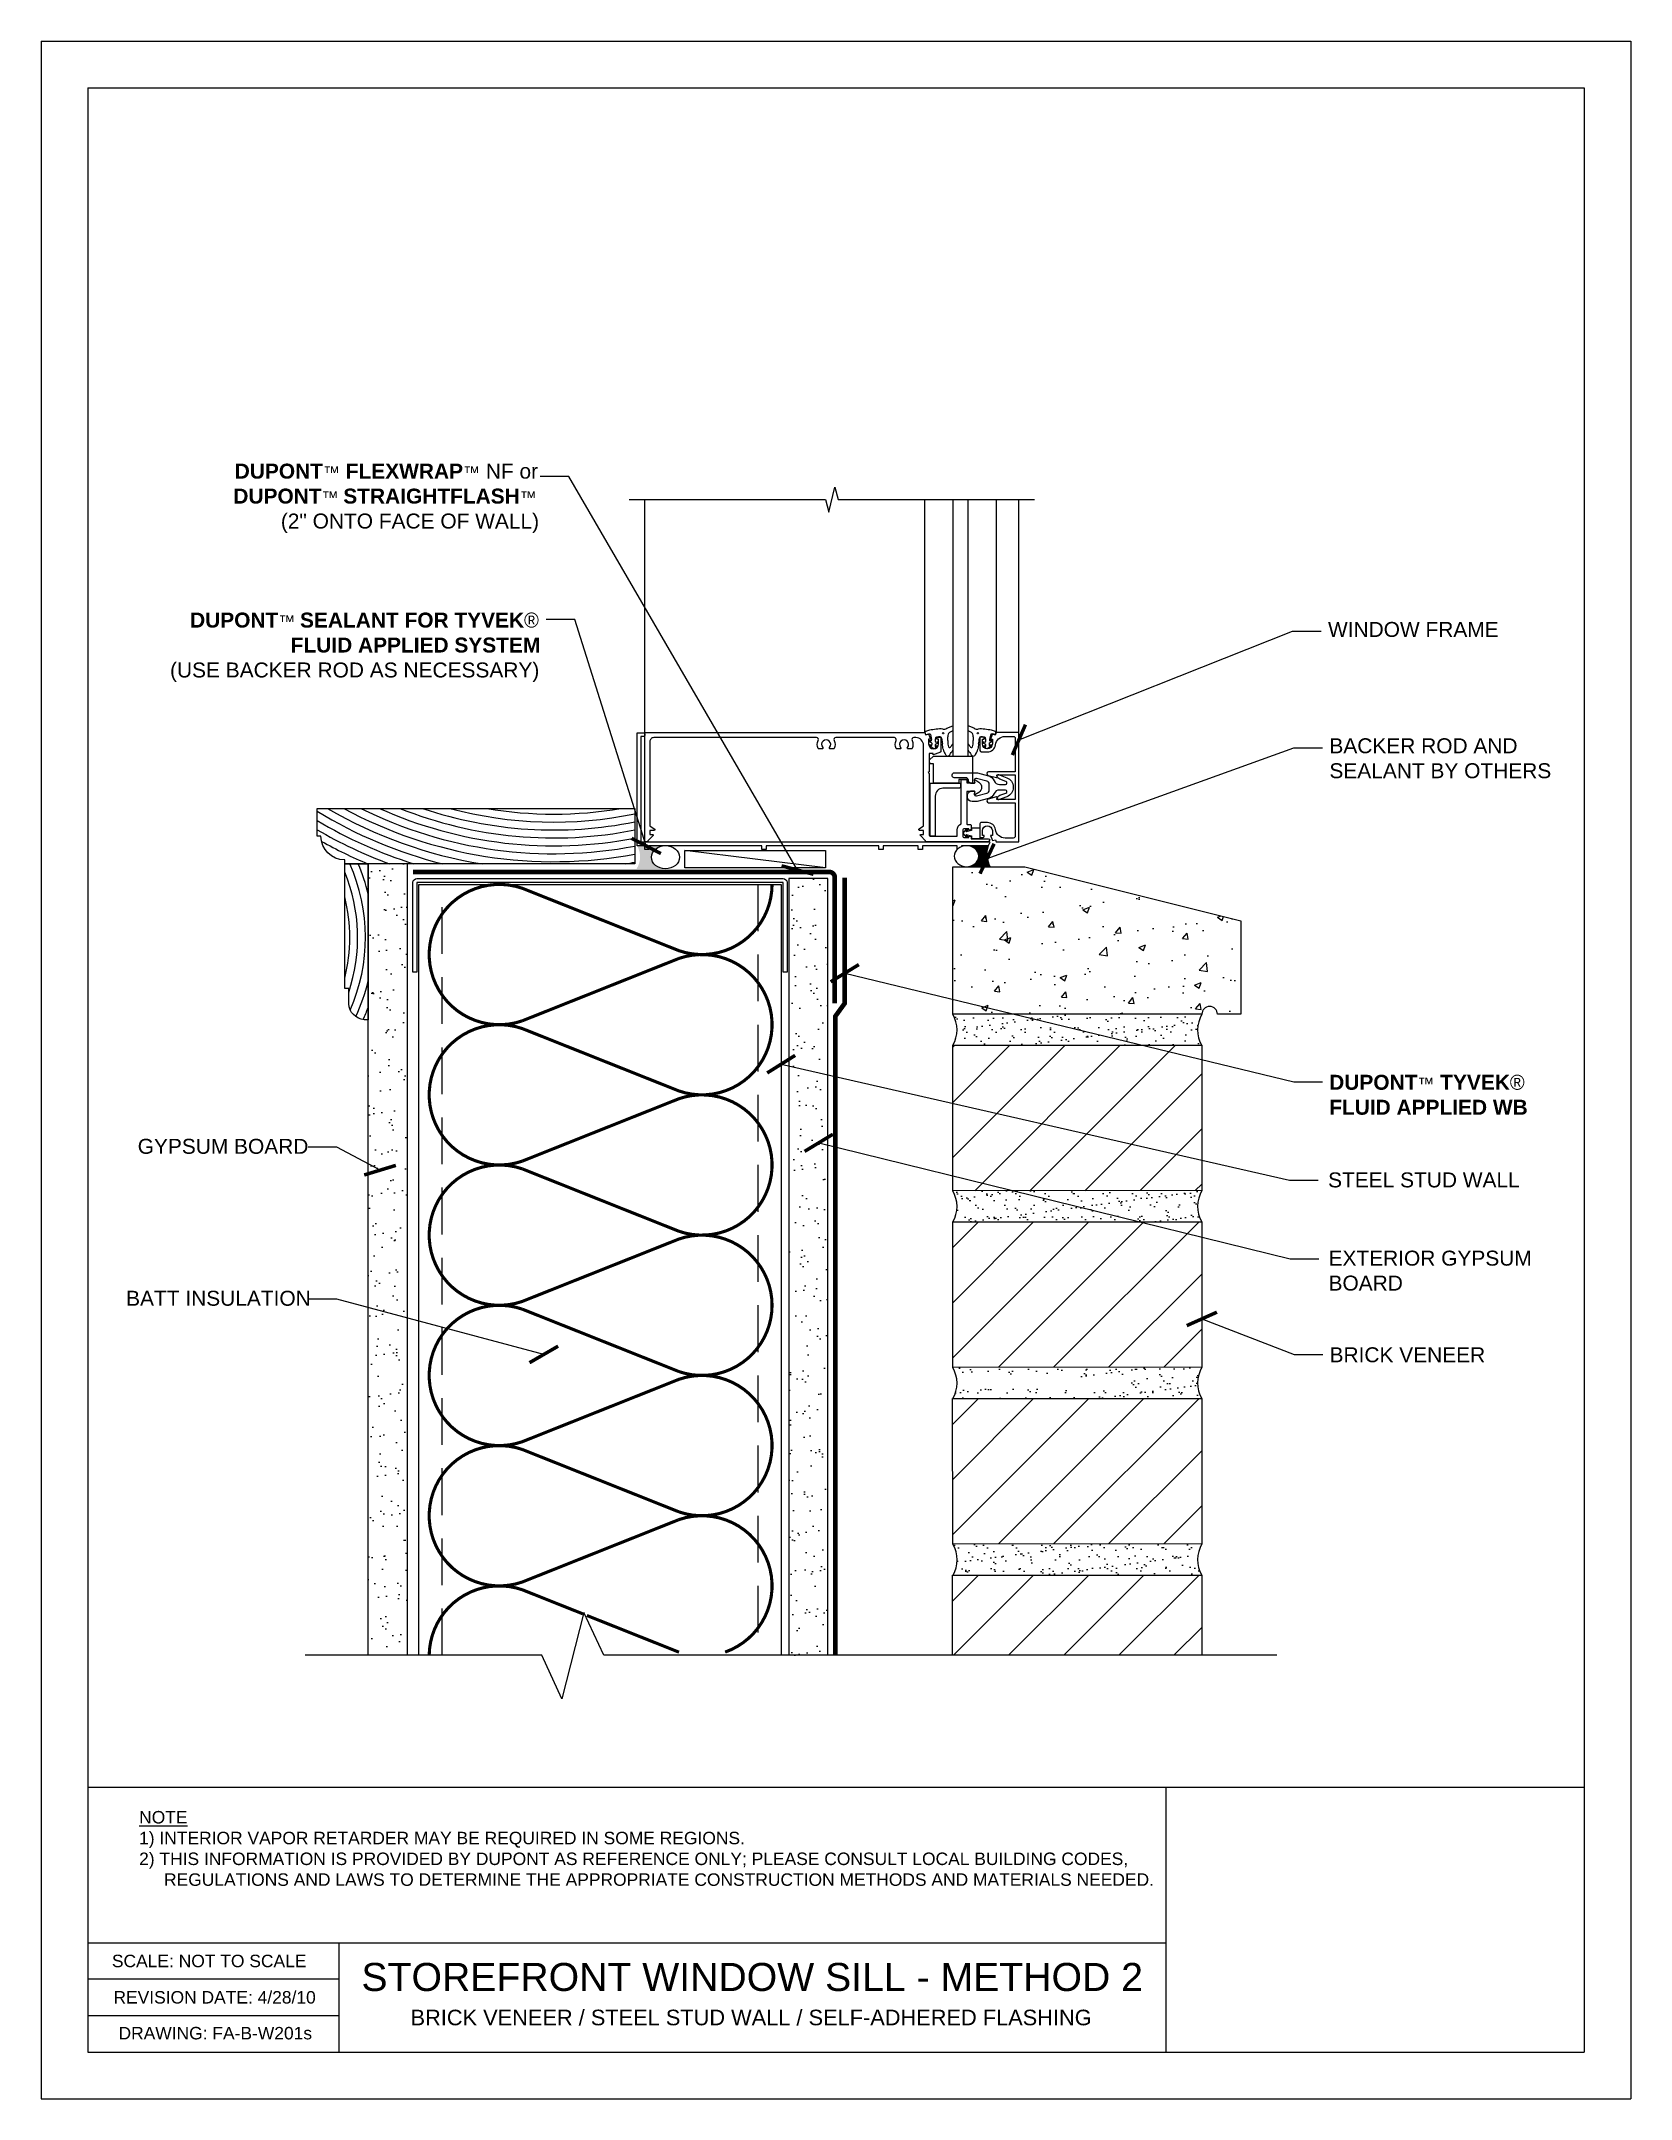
# Model space of a CAD drawing. Extents: x 278.4 to 303.9, y -313 to -280.
import ezdxf

# ---------------------------------------------------------------- set-up
doc = ezdxf.new("R2010")
doc.units = 0
doc.header["$LTSCALE"] = 1.5
doc.header["$MEASUREMENT"] = 0
doc.linetypes.add('DASHED', pattern=[0.75, 0.5, -0.25])
doc.linetypes.add('DASHED2', pattern=[0.375, 0.25, -0.125])
doc.layers.get('0').update_dxf_attribs({"color": 8, "linetype": 'CONTINUOUS'})
for name, color, linetype in [('8x11-ttb$0$B', 5, 'CONTINUOUS'), ('DuPont Self-Adhered Flashing', 252, 'CONTINUOUS'), ('INSULATION', 241, 'CONTINUOUS'), ('SEALANT', 250, 'CONTINUOUS'), ('Storefront Window', 250, 'CONTINUOUS'), ('STRUCTURE', 250, 'CONTINUOUS'), ('TEXT', 7, 'CONTINUOUS'), ('Tyvek FA WB', 10, 'DASHED2')]:
    doc.layers.add(name, color=color, linetype=linetype)
for name, color, linetype, lineweight in [('A-Backer Rod', 250, 'CONTINUOUS', 15), ('A-Sealant', 250, 'CONTINUOUS', 15), ('brick', 250, 'CONTINUOUS', 5), ('Gyp Board', 250, 'CONTINUOUS', 20), ('Metal Stud', 250, 'CONTINUOUS', 18), ('Shims', 250, 'CONTINUOUS', 25), ('Wood', 250, 'CONTINUOUS', 20)]:
    doc.layers.add(name, color=color, linetype=linetype, lineweight=lineweight)
doc.layers.add('VIEWPORT', color=7, linetype='CONTINUOUS', plot=False)
doc.styles.add('DETAILS', font='sanss___.ttf', dxfattribs={"height": 1})
doc.dimstyles.new('ARCH_1_1-2_IN', dxfattribs={"dimscale": 0, "dimtxt": 0.09375, "dimasz": 0.09375, "dimexe": 0.0625, "dimexo": 0.0625, "dimgap": 0.0625, "dimtad": 1, "dimdec": 4, "dimlfac": 8, "dimzin": 3, "dimdsep": 46, "dimlunit": 4, "dimtxsty": 'Standard', "dimblk1": 'ARCHTICK', "dimblk2": 'ARCHTICK', "dimsah": 1, "dimcen": 0.0625, "dimdle": 0.0625, "dimclrd": 256, "dimclre": 256, "dimclrt": 256, "dimadec": 0, "dimazin": 0, "dimtfac": 1, "dimtdec": 4, "dimtmove": 0, "dimatfit": 3, "dimldrblk": 'ARCHTICK', "dimfxl": 1, "dimfrac": 2, "dimtolj": 1, "dimtzin": 0, "dimlwd": -1, "dimlwe": -1, "dimarcsym": 0})
pattern_1 = [(37.50000000000001, (178.3691085009879, -140.8709800761245), (-0.009449003716441223, 0.2890235653519738), [0, -0.228, 0, -0.255, 0, -0.24375]), (7.499999999999999, (178.3691085009879, -140.8709800761245), (0.2654665057901591, 0.423321909784461), [0, -0.123, 0, -0.2055, 0, -0.07875]), (327.5, (178.1846085009879, -140.8709800761245), (0.4671212792627242, 0.0008488580305446746), [0, -0.075, 0, -0.27, 0, -0.3525]), (317.5, (178.1846085009879, -140.8709800761245), (0.450918990685844, 0.1316513347401374), [0, -0.0375, 0, -0.177, 0, -0.2025])]

msp = doc.modelspace()

# ---------------------------------------------------------------- texts
at = {"layer": 'TEXT', "attachment_point": 1, "style": 'DETAILS'}
for s, insert, char_height, width in [('\\pi1.7625;{\\fSansSerif|b1|i0|c2|p2;DUPONT\\fArial|b0|i0|c0|p32;\\H0.8125x;™\\fSansSerif|b1|i0|c2|p2;\\H1.2308x; FLEXWRAP\\fArial|b0|i0|c0|p32;\\H0.81248x;™\\fSansSerif|b1|i0|c2|p2;\\H1.2308x; \\fSansSerif|b0|i0|c2|p2;NF }or \\P\\pi1.7405;{\\fSansSerif|b1|i0|c2|p2;\\H0.99997x;DUPONT\\fArial|b0|i0|c0|p32;\\H0.8125x;™\\fArial|b1|i0|c0|p32; \\H1.2308x;STRAIGHTFLASH\\fArial|b0|i0|c0|p32;\\H0.81248x;™\\fSansSerif|b0|i0|c2|p2;\\H1.2308x;\\P\\pi2.5023;(2" ONTO FACE OF WALL)}', (279.7021895630185, -286.8042332584289, 2.979996827461446e-09), 0.239999999976, 6.521350676943849), ('\\pi1.5423;{\\fSansSerif|b1|i0|c2|p2;DUPONT\\fArial|b0|i0|c0|p32;\\H0.8125x;™\\fArial|b1|i0|c0|p32; \\H1.2308x;SEALANT FOR TYVEK\\fSymbol|b0|i0|c2|p18;â\\fArial|b0|i0|c0|p32; \\P\\pi3.1562;\\fArial|b1|i0|c0|p32;FLUID APPLIED SYSTEM\\P\\pi1.2207;\\fArial|b0|i0|c0|p32;\\H0.99998x;(USE BACKER ROD AS NECESSARY)}', (279.2062123933817, -289.1929125862073, 2.979996827461446e-09), 0.239999999976, 7.112845512646311), ('WINDOW FRAME', (299.0014377962702, -289.3430276577928, 2.979996827461446e-09), 0.239999999976, 6.521350676943849), ('BACKER ROD AND \\PSEALANT BY OTHERS', (299.0243469024691, -291.2087084005254, 2.979996827461446e-09), 0.239999999976, 6.521350676943849), ('{\\fSansSerif|b1|i0|c2|p2;DUPONT\\fArial|b0|i0|c0|p32;\\H0.8125x;™\\fSansSerif|b1|i0|c2|p2;\\H1.2308x; TYVEK\\fSymbol|b0|i0|c2|p18;â\\fSansSerif|b1|i0|c2|p2; \\PFLUID APPLIED WB}', (299.0204955730945, -296.6054761700986, 2.979996827461446e-09), 0.239999999976, 6.521350676943849), ('GYPSUM BOARD', (279.9084805267207, -297.6324676801505, 2.979996827461446e-09), 0.239999999976, 6.521350676943849), ('STEEL STUD WALL', (299.0030908974477, -298.1710144391508, 2.979996827461446e-09), 0.239999999976, 6.521350676943849), ('EXTERIOR GYPSUM \\PBOARD', (299.0101434565598, -299.4259129305429, 2.979996827461446e-09), 0.239999999976, 6.521350676943849), ('BATT INSULATION', (279.7225441303849, -300.06903245097, 2.979996827461446e-09), 0.239999999976, 6.521350676943849), ('BRICK VENEER', (299.0265782620756, -300.9755692443081, 5.959993654922892e-09), 0.239999999976, 6.521350676943849), ('{\\LNOTE\\P}1) INTERIOR VAPOR RETARDER MAY BE REQUIRED IN SOME REGIONS.\\P\\pi-0.4,l0.4;2) THIS INFORMATION IS PROVIDED BY DUPONT AS REFERENCE ONLY; PLEASE CONSULT LOCAL BUILDING CODES, REGULATIONS AND LAWS TO DETERMINE THE APPROPRIATE CONSTRUCTION METHODS AND MATERIALS NEEDED.', (279.9310967758643, -308.4120846211378, 5.959993654922892e-09), 0.2, 16.26451670448571), ('\\pi-0.033334,l0.033334,t0.1;SCALE: NOT TO SCALE', (279.4945891026292, -310.7170143141563, 2.979996827461446e-09), 0.2, 16.26451670448571), ('\\pi0.56935;{\\H0.9x;STOREFRONT WINDOW SILL - METHOD 2 \\P\\pi1.3576;\\H0.55556x;BRICK VENEER / STEEL STUD WALL / SELF-ADHERED FLASHING}', (282.9275628404744, -310.8487225061915, 2.979996827461446e-09), 0.5, 13.39364764594225), ('\\pi-0.033334,l0.033334,t0.1;DRAWING: FA-B-W201s', (279.6008316881745, -311.8750869887845, 2.979996827461446e-09), 0.2, 16.26451670448571)]:
    msp.add_mtext(s, dxfattribs=dict(at, insert=insert, char_height=char_height, width=width))

# ---------------------------------------------------------------- blocks, each defined once
blk = doc.blocks.new('_ArchTick')
at = {"color": 0, "linetype": 'ByBlock', "const_width": 0.15}
blk.add_lwpolyline([(-0.5, -0.5), (0.5, 0.5)], dxfattribs=at)
blk = doc.blocks.new('Revsion Date')
at = {"layer": 'TEXT', "insert": (0.000131622949083976, 0.2031688605532622, 2.979996827461446e-09), "char_height": 0.2, "width": 16.26451670448571, "attachment_point": 1, "style": 'DETAILS'}
blk.add_mtext('\\pi-0.033334,l0.033334,t0.1;REVISION DATE: 4/28/10', dxfattribs=at)

# ---------------------------------------------------------------- hatches: boundary and pattern name
at = {"layer": 'brick', "lineweight": 15}
h = msp.add_hatch(dxfattribs=at)
h.set_pattern_fill('AR-CONC', color=256, scale=0.15, style=0)
h.set_pattern_definition([(49.99999999999999, (178.3691085009879, -140.8709800761245), (1.07589027390113, -0.09412820247389266), [0.1125, -1.2375]), (355, (178.3691085009879, -140.8709800761245), (-0.2081270004195, 1.128288200550018), [0.09, -0.9899999999999999]), (100.4514, (178.4587660209879, -140.8788240861245), (0.8677640725710324, 1.03415931309143), [0.09561028499999988, -1.051713167999998]), (46.18420000000001, (178.3691085009879, -140.5709800761245), (1.600861572938467, -0.2482785214935271), [0.16875, -1.85625]), (96.6356, (178.5025136184879, -140.5916700366245), (1.401994058323055, 1.461176806350662), [0.1434154319999997, -1.577569499999998]), (351.1842, (178.3691085009879, -140.5709800761245), (1.401992917700441, 1.461177901387987), [0.135, -1.485]), (21, (178.5191085009879, -140.6459800761245), (0.8953605781776924, -0.6039283359980082), [0.1125, -1.2375]), (326.0000000000001, (178.5191085009879, -140.6459800761245), (0.3649729978823726, 1.087725067570279), [0.09, -0.9899999999999999]), (71.4514, (178.5937218504879, -140.6963074851245), (1.260333942872235, 0.4837957450649286), [0.095610285, -1.051713168]), (37.50000000000001, (178.3691085009879, -140.8709800761245), (0.018239782975936, 0.4993407807469672), [0, -0.9779999999999999, 0, -1.005, 0, -0.9937499999999999]), (7.499999999999999, (178.3691085009879, -140.8709800761245), (0.3946043061632229, 0.5916175678235404), [0, -0.573, 0, -0.9555, 0, -0.37875]), (327.5, (178.0346085009879, -140.8709800761245), (0.8007336542586136, -0.0338323076015697), [0, -0.375, 0, -1.17, 0, -1.5525]), (317.5, (177.8846085009879, -140.8709800761245), (0.8747792540135794, 0.1501574734984764), [0, -0.4875, 0, -0.7769999999999999, 0, -1.1025])])
edge = h.paths.add_edge_path()
edge.add_line((296.6238914215507, -295.6345693119217), (292.9822142742928, -295.6345693119217))
edge.add_line((292.9822142742928, -295.6345693119217), (292.9822142742928, -293.9563312540359))
edge.add_line((292.9822142742928, -293.9563312540359), (292.9822142742928, -293.2686838243318))
edge.add_line((292.9822142742928, -293.2686838243318), (294.1383635080297, -293.2686838243318))
edge.add_line((294.1383635080297, -293.2686838243318), (297.6019086531534, -294.1345701106126))
edge.add_line((297.6019086531534, -294.1345701106127), (297.6033122384229, -294.9179629878894))
edge.add_line((297.6033122384229, -294.9179629878894), (297.6033122384229, -295.6343523437521))
edge.add_line((297.6033122384229, -295.6343523437522), (297.2283122384229, -295.6343523437522))
edge.add_arc((297.1033122384229, -295.6343523437522), 0.125, 0, 180)
edge.add_line((296.9783122384229, -295.6343523437522), (296.6238914215507, -295.6343523437522))
at = {"layer": 'brick'}
h = msp.add_hatch(dxfattribs=at)
h.set_pattern_fill('AR-SAND', color=256, scale=0.15, style=0)
h.set_pattern_definition(pattern_1)
edge = h.paths.add_edge_path()
edge.add_line((292.9837622007831, -296.1322131694), (296.9769053236654, -296.1295620653599))
edge.add_arc((297.3969481983992, -295.883379627579), 0.4868693965391097, 149.2667922168358, 210.374091206803, ccw=False)
edge.add_line((296.9784565782813, -295.6345693119217), (292.9822142742928, -295.6345693119216))
edge.add_arc((292.5589141914326, -295.8847103274735), 0.4916843375690849, -30.22370756333339, 30.58014467202571, ccw=False)
h = msp.add_hatch(dxfattribs=at)
h.set_pattern_fill('_USER', color=256, scale=0.625, angle=45, style=0, pattern_type=0)
h.set_pattern_definition([(45, (-76.84190463290682, -386.6829148373379), (-0.4419417382415922, 0.4419417382415922), [])])
h.paths.add_polyline_path([(292.9837622007831, -296.1322131694), (296.9769053250279, -296.1295641191473), (296.9784532501559, -298.4628858729792), (292.982214274293, -298.4655369770191)])
h = msp.add_hatch(dxfattribs=at)
h.set_pattern_fill('AR-SAND', color=256, scale=0.15, style=0)
h.set_pattern_definition(pattern_1)
h.paths.add_polyline_path([(296.9784532501559, -304.1295525396458), (292.9859752967748, -304.1322011486243, -0.2687543625485936), (292.9890467757094, -304.6295620653598), (296.9769053236656, -304.6295620653598, -0.2704061141941634)])
h.paths.add_polyline_path([(296.9784532501559, -301.2962192063125), (292.9822142742929, -301.2988703103524, -0.0795253323246055), (293.0392939898611, -301.4449248516785), (295.744256502422, -301.4449248516785, -1.005360628444522), (295.7474801836995, -301.6327523772891), (293.043725337451, -301.6324638105174, -0.08830990484612608), (292.9852871782371, -301.7962287320266), (296.9769053236656, -301.7962287320266, -0.2704061141941989)])
h.paths.add_polyline_path([(296.9784532501559, -298.4628858729792), (292.9822142742929, -298.4655369770191, -0.2704061141942587), (292.9837622007832, -298.9655465027333), (296.9769053236656, -298.9628953986933, -0.2704061141941633)])
h = msp.add_hatch(dxfattribs=at)
h.set_pattern_fill('_USER', color=256, scale=0.625, angle=45, style=0, pattern_type=0)
h.set_pattern_definition([(45, (178.3691085009879, -140.8709800761245), (-0.4419417382415922, 0.4419417382415922), [])])
h.paths.add_polyline_path([(292.9837622007832, -298.9655465027333), (296.9769053236654, -298.9628953986933), (296.9784532501559, -301.2962192063125), (292.9837622007832, -301.2962192063125)])
h = msp.add_hatch(dxfattribs=at)
h.set_pattern_fill('_USER', color=256, scale=0.625, angle=45, style=0, pattern_type=0)
h.set_pattern_definition([(45, (178.3691085009878, -143.7043134094576), (-0.4419417382415922, 0.4419417382415922), [])])
h.paths.add_polyline_path([(292.9837622007831, -301.7988798360664), (296.9769053236653, -301.7962287320263), (296.9784532501558, -304.1295525396455), (292.9837622007831, -304.1295525396455)])
h = msp.add_hatch(dxfattribs=at)
h.set_pattern_fill('_USER', color=256, scale=0.625, angle=45, style=0, pattern_type=0)
h.set_pattern_definition([(45, (178.3691085009879, -146.5376467427911), (-0.4419417382415922, 0.4419417382415922), [])])
h.paths.add_polyline_path([(292.9837622489657, -305.9154093836138), (296.977657594537, -305.9154081172202), (296.9769053236654, -304.6295620653599), (292.9837622007832, -304.6322131693998)])
at = {"layer": 'Gyp Board'}
h = msp.add_hatch(dxfattribs=at)
h.set_pattern_fill('AR-SAND', color=256, scale=0.25, style=0)
h.set_pattern_definition([(37.50000000000001, (-1311.044720896794, -883.2508654580786), (-0.01574833952740204, 0.4817059422532897), [0, -0.38, 0, -0.425, 0, -0.40625]), (7.499999999999999, (-1311.044720896794, -883.2508654580786), (0.4424441763169318, 0.7055365163074351), [0, -0.205, 0, -0.3425, 0, -0.13125]), (327.5, (-1311.352220896794, -883.2508654580786), (0.7785354654378738, 0.001414763384241069), [0, -0.125, 0, -0.45, 0, -0.5875]), (317.5, (-1311.352220896794, -883.2508654580786), (0.7515316511430734, 0.2194188912335623), [0, -0.0625, 0, -0.295, 0, -0.3375])])
h.paths.add_polyline_path([(284.2300539622776, -293.222406889979), (283.6050539622776, -293.222406889979), (283.6050539622776, -293.5437926824285), (283.6050539622776, -305.9154105868184), (284.2300539622776, -305.9154105868184)])
h = msp.add_hatch(dxfattribs=at)
h.set_pattern_fill('AR-SAND', color=256, scale=0.25, style=0)
h.set_pattern_definition([(37.50000000000001, (-1311.044720896794, -883.1094762909449), (-0.01574833952740204, 0.4817059422532897), [0, -0.38, 0, -0.425, 0, -0.40625]), (7.499999999999999, (-1311.044720896794, -883.1094762909449), (0.4424441763169318, 0.7055365163074351), [0, -0.205, 0, -0.3425, 0, -0.13125]), (327.5, (-1311.352220896794, -883.1094762909449), (0.7785354654378738, 0.001414763384241069), [0, -0.125, 0, -0.45, 0, -0.5875]), (317.5, (-1311.352220896794, -883.1094762909449), (0.7515316511430734, 0.2194188912335623), [0, -0.0625, 0, -0.295, 0, -0.3375])])
h.paths.add_polyline_path([(290.9800539622774, -295.7654916829108), (290.9754193784476, -295.7723744794926), (290.9631764842672, -295.742665617188), (290.9110505944549, -295.742665617188), (290.8910459043267, -295.7723744794926), (290.8788019030932, -295.742665617188), (290.8266772356898, -295.742665617188), (290.8066648008111, -295.7723744794927), (290.7944230136833, -295.7426656171878), (290.7422961321744, -295.7426656171878), (290.7222836972955, -295.7723744794923), (290.7100419101675, -295.7426656171878), (290.6579150286586, -295.7426656171878), (290.6379025937799, -295.7723744794924), (290.6256608066516, -295.7426656171879), (290.5735339251432, -295.7426656171879), (290.5535214902642, -295.7723744794926), (290.541279703136, -295.7426656171878), (290.4891528216276, -295.7426656171878), (290.4691403867484, -295.7723744794923), (290.4568985996204, -295.7426656171878), (290.4047717181119, -295.7426656171878), (290.3847592832328, -295.7723744794923), (290.372517496105, -295.7426656171878), (290.3550539622776, -295.7426656171876), (290.3550539622776, -305.9154117474218), (290.9800445447054, -305.9154127701885)])
h.paths.add_polyline_path([(290.9800539622776, -293.4581774499198), (290.3550539622776, -293.4581774499198), (290.3550539622776, -295.5972951337893), (290.3647465460426, -295.5972951337892), (290.3847745420221, -295.5676320478518), (290.3969974666119, -295.5972951337893), (290.4491276495584, -295.5972951337893), (290.4691556455377, -295.567632047852), (290.4813785701276, -295.5972951337893), (290.533508753074, -295.5972951337893), (290.5535367490533, -295.567632047852), (290.5657596736432, -295.5972951337893), (290.6178898565892, -295.5972951337893), (290.6379178525687, -295.5676320478518), (290.6501407771586, -295.5972951337894), (290.7022709601048, -295.5972951337895), (290.7222989560846, -295.5676320478517), (290.7345218806747, -295.5972951337894), (290.7866445376487, -295.5972951337894), (290.8066648008109, -295.5676320478517), (290.8188899360945, -295.5972951337894), (290.871017908347, -295.5972951337895), (290.8910459043265, -295.5676320478518), (290.9032699342635, -295.5972951337894), (290.9553991152854, -295.5972951337894), (290.9800539622774, -295.5607652021308)])
at = {"layer": 'SEALANT'}
h = msp.add_hatch(color=256, dxfattribs=at)
h.dxf.hatch_style = 1
edge = h.paths.add_edge_path()
edge.add_ellipse((288.3743702128387, -293.1166804196604), major_axis=(0.2241747071803083, -1.372628853896382e-17), ratio=0.8319303761802327, start_angle=90, end_angle=270, ccw=False)
edge.add_line((288.3743702128311, -292.9301826711862), (287.919134195932, -292.9310298416061))
edge.add_arc((287.6139103163224, -293.1097710582812), 0.3537089753207387, -33.147570046602425, 30.353535047551077, ccw=False)
edge.add_line((287.9100584702596, -293.3031781681351), (288.3743702128368, -293.3031781681351))
h = msp.add_hatch(color=256, dxfattribs=at)
h.dxf.hatch_style = 1
edge = h.paths.add_edge_path()
edge.add_ellipse((293.2027818901217, -293.0998568329689), major_axis=(0.1957053281349535, 0), ratio=0.8626591466456875, start_angle=-90, end_angle=90, ccw=False)
edge.add_line((293.2027818901223, -293.2686838243318), (293.5831763897695, -293.2686838243318))
edge.add_arc((293.9466725974347, -293.0631562231901), 0.4175776428618173, 161.5539522798519, 209.4846354654234, ccw=False)
edge.add_line((293.5505492490853, -292.931029841606), (293.2027818901231, -292.931029841606))

# ---------------------------------------------------------------- linework, layer by layer
at = {"layer": '8x11-ttb$0$B', "color": 7}
for p, q in [((279.1095948650093, -280.7784869836718, 2.979996827461446e-09), (279.1095948650093, -312.2784869836718, 2.979996827461446e-09)), ((279.1095948650093, -280.7784869836718, 2.979996827461446e-09), (303.1095948650093, -280.7784869836718, 2.979996827461446e-09)), ((303.1095948650093, -280.7784869836718, 2.979996827461446e-09), (303.1095948650093, -312.2784869836718, 2.979996827461446e-09)), ((279.1095948650093, -310.5278207188284, 2.979996827461446e-09), (296.3981418778483, -310.5278207188284, 2.979996827461446e-09)), ((279.1095948650093, -312.2784869836718, 2.979996827461446e-09), (303.1095948650093, -312.2784869836718, 2.979996827461446e-09))]:
    msp.add_line(p, q, dxfattribs=at)
at = {"layer": '8x11-ttb$0$B', "color": 7, "elevation": 2.979996827461446e-09}
for points in [[(303.1095948650093, -308.0331666704011), (279.1095948650093, -308.0331666704011)], [(296.3981418778483, -308.0331666704011), (296.3981418778483, -312.2784869836718)], [(283.137301026341, -310.5278207188284), (283.137301026341, -312.2784869836718)], [(283.137301026341, -311.1114207188284), (279.1095948650093, -311.1114207188284)], [(283.137301026341, -311.6950207188283), (279.1095948650093, -311.6950207188283)]]:
    msp.add_lwpolyline(points, dxfattribs=at)
at = {"layer": 'A-Backer Rod'}
msp.add_ellipse((288.3743702128387, -293.1166804196608), major_axis=(0.2241747071803083, -1.372628853896382e-17), ratio=0.8319303761802328, dxfattribs=at)
at = {"layer": 'A-Backer Rod', "extrusion": (0, 0, -1)}
msp.add_ellipse((293.2027818901217, -293.0998568329688), major_axis=(0.1957053281349534, 0), ratio=0.8626591466456875, dxfattribs=at)
at = {"layer": 'A-Sealant'}
msp.add_arc((293.9466725974347, -293.0631562231902), 0.4175776428618391, 161.5539522798513, 209.4846354654126, dxfattribs=at)
at = {"layer": 'brick', "lineweight": 15}
msp.add_lwpolyline([(296.6238914215507, -295.6345693119217), (292.9822142742928, -295.6345693119217), (292.9822142742928, -293.9563312540359), (292.9822142742928, -293.2686838243318), (294.1383635080297, -293.2686838243318), (297.6019086531534, -294.1345701106127), (297.6033122384229, -294.9179629878894), (297.6033122384229, -295.6343523437522), (297.2283122384229, -295.6343523437522, 0.9999999999999999), (296.9783122384229, -295.6343523437522), (296.6238914215507, -295.6343523437522)], format="xyb", dxfattribs=at)
msp.add_lwpolyline([(293.5179651136208, -293.1133921904698), (293.5325871015554, -293.1170476874535)], dxfattribs=at)
at = {"layer": 'brick'}
for points in [[(296.9784532501559, -298.4628858729791), (292.982214274293, -298.4655369770191), (292.9837622007831, -296.1322131694), (296.9769053236654, -296.1295620653599), (296.9784532501559, -298.4628858729791, 0.2704061141941634), (296.9769053236656, -298.9628953986932, 0.9074311398367584), (296.9769053236656, -298.9628953986932, -0.1931272375800366)], [(296.9784532501559, -301.2962192063125), (292.982214274293, -301.2988703103524), (292.9837622007832, -298.9655465027333), (296.9769053236654, -298.9628953986933), (296.9784532501559, -301.2962192063125, 0.2704061141941634), (296.9769053236656, -301.7962287320265, 0.9074311398367584), (296.9769053236656, -301.7962287320265, -0.1931272375800366)], [(296.9784532501559, -304.1295525396458), (292.982214274293, -304.1322036436857), (292.9769053236654, -301.7962287320266), (296.9769053236654, -301.7962287320266), (296.9784532501559, -304.1295525396458, 0.2704061141941634), (296.9769053236656, -304.6295620653598, 0.9074311398367584), (296.9769053236656, -304.6295620653598, -0.1931272375800366)]]:
    msp.add_lwpolyline(points, format="xyb", dxfattribs=at)
msp.add_lwpolyline([(292.9798276581049, -305.9154093848614), (292.9769053236656, -304.6295620653598), (296.9769053236656, -304.6295620653598), (296.9777583536479, -305.9154081171882)], dxfattribs=at)
for centre, radius, start, end in [((292.5589141914326, -295.8847103274735), 0.4916843375690687, 329.7762924366647, 30.58014467201874), ((297.4061576675357, -295.8859005452761), 0.4960802461384045, 149.5601036199047, 210.0851456523679), ((292.5545131850386, -298.7168682103734), 0.4960802461384045, 329.9148543476321, 30.43989638009527), ((292.5545131850386, -301.5502015437067), 0.4960802461384045, 329.9148543476321, 30.43989638009527), ((292.5582742075205, -304.3835323819786), 0.4960802461384045, 329.9148543476321, 30.43989638009527)]:
    msp.add_arc(centre, radius, start, end, dxfattribs=at)
at = {"layer": 'DuPont Self-Adhered Flashing', "const_width": 0.075}
msp.add_lwpolyline([(291.0900539622776, -295.4581774499198), (291.0900539622776, -293.4417774499199, 0.4142135623730359), (291.0000539622776, -293.3517774499198), (284.3238039622776, -293.3517774499199)], format="xyb", dxfattribs=at)
at = {"layer": 'Gyp Board'}
for points in [[(283.6050539622776, -305.9154105868184), (283.6050539622776, -293.222406889979)], [(284.2300539622776, -293.222406889979), (284.2300539622776, -305.9154105868184)], [(286.158611825903, -293.222406889979), (285.533611825903, -293.222406889979)], [(290.9800539622776, -305.9154127702038), (290.9800539622776, -293.4581774499198), (290.3550539622776, -293.4581774499198), (290.3550539622776, -305.9154117474218)]]:
    msp.add_lwpolyline(points, dxfattribs=at)
at = {"layer": 'INSULATION', "color": 253, "const_width": 0.05}
for points in [[(290.0839283872514, -300.3019274499208, 0.5155500965721037), (288.5909290028841, -299.2388181173003), (286.076927771621, -300.2400367825412, -1.404370499403762), (286.0769277716237, -298.1138181173015), (288.5909290028837, -299.1150367825412, 1.404370499398822), (288.5909290028837, -296.9888181173001), (286.0769277716201, -297.990036782541, -1.404370499403763), (286.076927771623, -295.8638181173013), (288.5909290028828, -296.865036782541, 1.404370499398822), (288.5909290028837, -294.7388181173001), (286.0769277716201, -295.740036782541, -1.404370499403762), (286.076927771623, -293.6138181173013), (288.5909290028828, -294.615036782541, 0.5155500965725927), (290.0839283872508, -293.5519274499201)], [(289.3312312457614, -305.8635373507548, 0.9979766192674526), (288.5909290028846, -303.7388181173014), (286.0769277716211, -304.7400367825423, -1.404370499403763), (286.076927771624, -302.6138181173027), (288.5909290028837, -303.6150367825423, 1.404370499398822), (288.5909290028846, -301.4888181173014), (286.0769277716211, -302.4900367825423, -1.404370499403762), (286.076927771624, -300.3638181173027), (288.5909290028837, -301.3650367825423, 0.5155500965725927), (290.0839283872517, -300.3019274499214)], [(284.5839873390784, -305.9154105868186, -0.5123147569614868), (286.0769277716247, -304.8638181173029), (287.0493384762382, -305.2510875170279)]]:
    msp.add_lwpolyline(points, format="xyb", dxfattribs=at)
msp.add_lwpolyline([(287.1135322334051, -305.2766531321391), (288.5909290028851, -305.8650367825427)], dxfattribs=at)
at = {"layer": 'Metal Stud'}
msp.add_lwpolyline([(290.2613039622776, -294.9581774499198), (290.2613039622774, -293.5206774499198), (284.3863039622776, -293.5206774499201), (284.3863039622776, -294.9581774499198), (284.3238039622776, -294.9581774499198), (284.3238039622776, -293.5206774499198, -0.414213562373095), (284.3863039622776, -293.4581774499198), (290.2613039622776, -293.4581774499198, -0.414213562373095), (290.3238039622776, -293.5206774499198), (290.3238039622776, -294.9581774499198)], format="xyb", close=True, dxfattribs=at)
at = {"layer": 'Metal Stud', "lineweight": 13}
msp.add_lwpolyline([(284.4175539622776, -305.9154105868184), (284.4175539622776, -293.5519274499201), (290.2300539622776, -293.5519274499201), (290.2300539622776, -305.9154115428653)], dxfattribs=at)
at = {"layer": 'Metal Stud', "linetype": 'DASHED', "lineweight": 5}
msp.add_lwpolyline([(284.7925539622776, -305.9154105868186), (284.7925539622776, -293.5519274499201), (289.8550539622776, -293.5519274499201), (289.8550539622776, -305.9154109291961)], dxfattribs=at)
at = {"layer": 'Shims', "lineweight": 15}
msp.add_lwpolyline([(290.943422412658, -293.2879192758884), (288.6833308317746, -293.0097774977963)], dxfattribs=at)
msp.add_lwpolyline([(288.6833308317746, -293.0097774977963), (290.943422412658, -293.0097774977963), (290.943422412658, -293.2879192758884), (288.6833308317746, -293.2879192758884)], close=True, dxfattribs=at)
at = {"layer": 'Storefront Window'}
for p, q in [((288.0441341959316, -291.1185298416061), (288.0441341959316, -287.3812160556846)), ((292.5321341959316, -291.1185298416061), (292.5321341959316, -287.3812160556846)), ((293.6816787755109, -291.1185298416061), (293.6816787755109, -287.3812160556846)), ((294.043678775511, -291.1185298416061), (294.043678775511, -287.3812160556846)), ((292.8862479629558, -291.048359074923), (292.9813473887231, -291.0069651165638)), ((293.327109588066, -291.048359074923), (293.2320101622988, -291.0069651165638)), ((292.5446203127789, -291.1448928620699), (292.5415682256805, -291.1087674595646)), ((292.6420885732149, -291.2832494290948), (292.598964391153, -291.2625071320155)), ((292.6227700995559, -291.149678649741), (292.6405001759704, -291.2289494065834)), ((292.6461715296108, -291.2885745551935), (292.6470892941038, -291.306694136299)), ((293.5671860214111, -291.2885745551935), (293.5662682569181, -291.306694136299)), ((293.571268977807, -291.2832494290948), (293.614393159869, -291.2625071320155)), ((293.590587451466, -291.149678649741), (293.5728573750515, -291.2289494065834)), ((293.668737238243, -291.1448928620699), (293.6717893253415, -291.1087674595646))]:
    msp.add_line(p, q, dxfattribs=at)
for points in [[(287.7931341959317, -287.3812160556846), (290.943168775511, -287.3812160556846), (290.993188775511, -287.5811960556846), (291.093168775511, -287.1812160556846), (291.143168775511, -287.3812160556846), (294.2932233550904, -287.3812160556846)], [(292.981678775511, -287.3812160556846), (292.981678775511, -291.4935298416061), (293.231678775511, -291.4935298416061), (293.231678775511, -287.3812160556846)]]:
    msp.add_lwpolyline(points, dxfattribs=at)
msp.add_lwpolyline([(293.0531529787962, -292.9910394190123), (293.0531529787962, -292.9310298416061), (292.4950785713905, -292.9310298416061), (292.4950785713905, -292.9940298416061), (292.4250785713905, -292.9940298416061), (292.4250785713905, -292.9310298416061), (291.8670041639848, -292.9310298416061), (291.8670041639848, -292.9940298416061), (291.7970041639848, -292.9940298416061), (291.7970041639848, -292.9310298416061), (289.9905691799584, -292.9310298416061), (289.9905691799584, -292.9945298416061), (289.9205691799584, -292.9945298416061), (289.9205691799584, -292.9310298416061), (288.114134195932, -292.9310298416061), (288.114134195932, -292.9945298416061), (288.044134195932, -292.9945298416061), (288.044134195932, -292.9310298416061), (287.919134195932, -292.9310298416061), (287.919134195932, -291.1195298416061), (288.0128841959321, -291.1195298416061, -1), (288.0128841959321, -291.1820298416052), (287.981634195932, -291.1820298416061), (287.981634195932, -292.8685298416061), (293.5606528787962, -292.8685298416061, -0.577350269189628), (293.5736432598529, -292.8910298416061), (293.5505492490853, -292.9310298416061), (293.1231529787962, -292.9310298416061), (293.1231529787962, -292.9456366056195)], format="xyb", dxfattribs=at)
for points in [[(292.514678775511, -292.6151187160215), (292.514678775511, -291.3235298416061, 0.4142135623731034), (292.389678775511, -291.1985298416061), (292.3577140279381, -291.1985298416061, 0.5558234986353783), (292.3299146438852, -291.243248232411, -0.236434646243465), (292.3291556949522, -291.3713267166061, -0.2822912805812141), (292.3157839901157, -291.3795298416061), (292.2678603439421, -291.3795298416061, -0.6446448688012341), (292.2565793947776, -291.3546434779697, 2.206052281035937), (292.1467781562442, -291.3546434779697, -0.6446448688013208), (292.1354972070799, -291.3795298416061), (292.0875735609062, -291.3795298416061, -0.2822912805812464), (292.0742018560697, -291.3713267166061, -0.236434646243558), (292.073442907137, -291.2432482324106, 0.5558234986353612), (292.0456435230838, -291.1985298416061), (291.1077140279381, -291.1985298416061, 0.5558234986355347), (291.0799146438851, -291.243248232411, -0.236434646243559), (291.0791556949522, -291.3713267166061, -0.2822912805812567), (291.0657839901157, -291.3795298416061), (291.0178603439421, -291.3795298416061, -0.6446448688013702), (291.0065793947776, -291.3546434779697, 2.206052281035924), (290.8967781562442, -291.3546434779697, -0.6446448688014803), (290.8854972070799, -291.3795298416061), (290.8375735609062, -291.3795298416061, -0.2822912805812284), (290.8242018560697, -291.3713267166061, -0.2364346462434863), (290.823442907137, -291.2432482324107, 0.5558234986354615), (290.7956435230839, -291.1985298416061), (288.1861341959316, -291.1985298416061, 0.4142135623730951), (288.1241341959316, -291.2605298416061), (288.1241341959316, -292.6151187160215), (288.1952291876524, -292.660692428663, -0.7490425318064292), (288.1871341959315, -292.6883206157475), (288.1241341959316, -292.6883206157475), (288.1241341959316, -292.7533206157475), (288.1707409117276, -292.7533206157475, -0.6603470238661271), (288.1757970677991, -292.7651616162414), (288.0928274903223, -292.851818730495), (288.0928274903223, -292.8685298416061), (288.0441341959316, -292.8685298416061), (288.0441341959316, -291.1185298416061), (292.5321341959316, -291.1185298416061), (292.542679650477, -291.1485298416061), (292.5956787755109, -291.1385298416061), (292.624678775511, -291.2210298416061), (292.5956787755109, -291.2210298416061), (292.5956787755109, -291.2980298416061, 1), (292.7536787755109, -291.2980298416061), (292.7536787755109, -291.2210298416061), (292.7246787755109, -291.2210298416061), (292.7246787755109, -291.2090298416061, -0.414213562373134), (292.7446787755109, -291.1890298416061), (292.793678775511, -291.1890298416061), (292.793678775511, -291.4120298416061, -0.3224291363345259), (292.7766182875407, -291.435735624629), (292.6666787755109, -291.4760998899152), (292.6666787755109, -291.4545298416061), (292.604678775511, -291.4545298416061), (292.604678775511, -291.7440298416061), (292.5896787755109, -291.7590298416061), (292.604678775511, -291.7740298416061), (292.6046787755109, -292.7635298416061, 0.4142135623731125), (292.619678775511, -292.7785298416061), (293.053678875511, -292.7785298416061), (293.053678875511, -292.6775298416061, -0.2953831756989194), (293.1156787755109, -292.5817384463768), (293.1156787755109, -291.8690298416061), (293.2056787755109, -291.8690298416061), (293.2056787755109, -291.9235298416061), (293.3350413996214, -291.9235298416061), (293.3307050921424, -291.8739656203198, -0.6309963913485143), (293.3384825445822, -291.8693850007785), (293.4002818539077, -291.9097317837982, -0.5417518471030809), (293.4001864378076, -292.0772629246218), (293.3384730946443, -292.1174533977967, -0.6302003646972343), (293.3307050921424, -292.1128664181375), (293.335021483286, -292.0635298416061), (293.2056787755109, -292.0635298416061), (293.2056787755109, -292.5775298416061, 0.4142135623731125), (293.2206787755109, -292.5925298416061), (293.263678675511, -292.5925298416061, -0.4142135623730605), (293.2786786755109, -292.6075298416061), (293.2786786755109, -292.6595298416061, -0.4142135623731367), (293.253678675511, -292.6845298416061), (293.238678675511, -292.6845298416061), (293.238678675511, -292.6625298416061), (293.158678875511, -292.6625298416061, 0.4142135623730604), (293.143678875511, -292.6775298416061), (293.143678875511, -292.7855298416061, 0.4142135623730605), (293.158678875511, -292.8005298416061), (293.238678675511, -292.8005298416061), (293.238678675511, -292.7785298416061), (293.253678675511, -292.7785298416061, -0.4142135623730951), (293.2786786755109, -292.8035298416061), (293.2786786755109, -292.8185298416061), (293.5511787755109, -292.8185298416061, -1), (293.5511787755109, -292.8685298416061), (292.5455300606997, -292.8685298416061), (292.5455300606997, -292.851818730495), (292.4625604832228, -292.7651616162414, -0.660347023866325), (292.4676166392942, -292.7533206157475), (292.514678775511, -292.7533206157475), (292.514678775511, -292.6883206157475), (292.451678775511, -292.6883206157475, -0.7490425318063794), (292.4435837837901, -292.660692428663)], [(293.4193988888034, -292.5800298416062), (293.4193988888034, -292.7980298416062), (293.4683988888033, -292.7980298416062, 0.4142135623730951), (293.4883988888034, -292.7780298416062), (293.4883988888034, -292.7660298416062), (293.4593988888034, -292.7660298416062), (293.4593988888034, -292.6890298416062, -1), (293.6173988888033, -292.6890298416062), (293.6173988888033, -292.7660298416062), (293.5883988888033, -292.7660298416062), (293.6173988888033, -292.8485298416062), (293.6703980138373, -292.8385298416062), (293.6813988888034, -292.8685298416062), (294.0433988888034, -292.8685298416062), (294.0433988888034, -291.1185298416062), (293.6813988888034, -291.1185298416062), (293.6703980138373, -291.1485298416062), (293.6173988888033, -291.1385298416062), (293.5883988888033, -291.2210298416062), (293.6173988888033, -291.2210298416062), (293.6173988888033, -291.2980298416062, -1), (293.4593988888034, -291.2980298416062), (293.4593988888034, -291.2210298416062), (293.4883988888034, -291.2210298416062), (293.4883988888034, -291.2090298416062, 0.4142135623730951), (293.4683988888033, -291.1890298416062), (293.4193988888034, -291.1890298416062), (293.4193988888034, -291.4070298416062, 0.414213562373043), (293.4393988888033, -291.4270298416062), (293.5383988888034, -291.4270298416062, 0.3770804301294552), (293.666336587782, -291.3145508942378, -0.3770804301294248), (293.8210519446864, -291.1785298416062), (293.9533988888033, -291.1785298416062, -0.4142135623730951), (293.9833988888034, -291.2085298416062), (293.9833988888034, -291.7442433999817), (293.5575752907403, -291.7442433999817, 0.8769746978767272), (293.5498106037363, -291.8032211437815), (293.683327428449, -291.8389974402669, 0.5773515995314432), (293.6955749157132, -291.8267500018825), (293.6902377934507, -291.8068315904326, -0.4931454260313212), (293.6998970517136, -291.7942433999816), (293.9833988888034, -291.7942433999816), (293.9833988888034, -292.1928162832305), (293.6998970517136, -292.1928162832305, -0.4931454260313071), (293.6902377934507, -292.1802280927795), (293.6955749157132, -292.1603096813296, 0.5773515995314307), (293.683327428449, -292.1480622429453), (293.5498106037363, -292.1838385394307, 0.8769746978767224), (293.5575752907403, -292.2428162832305), (293.9833988888034, -292.2428162832305), (293.9833988888034, -292.7785298416062, -0.4142135623730908), (293.9533988888033, -292.8085298416062), (293.8210519446864, -292.8085298416062, -0.3770804301294404), (293.666336587782, -292.6725087889746, 0.3770804301294486), (293.5383988888034, -292.5600298416062), (293.4393988888033, -292.5600298416062, 0.4142135623730951)], [(292.8254419978722, -292.0110298416061, 0.4142135623730951), (292.7004419978722, -292.1360298416061), (292.7004419978722, -292.7785298416061), (292.6204419978721, -292.7785298416061), (292.6204419978721, -291.9310298416061), (293.1074419978721, -291.9310298416061), (293.1074419978721, -291.9800298416061, -0.4142135623730951), (293.0764419978722, -292.0110298416061)], [(293.7300598934745, -291.9480801291696), (293.8279243849022, -291.9480801291696, 0.8390996311772737), (293.8364748884853, -291.8995878136499), (293.7356959817224, -291.8629072913464, -0.317837245195849), (293.6962197455043, -291.8059720055031, -0.5176380902049651), (293.7163494088586, -291.7920150483403), (293.8511041231342, -291.8410617532637, -0.315298788878987), (293.9537489807753, -291.9876538021063), (293.9537489807753, -291.9985064562329, -0.315298788878986), (293.8511041231342, -292.1450985050756), (293.7163494088587, -292.1941452099989, -0.5176380902051414), (293.6962197455044, -292.1801882528361, -0.3178372451957014), (293.7356959817224, -292.1232529669928), (293.8364748884853, -292.0865724446892, 0.8390996311772755), (293.8279243849022, -292.0380801291696), (293.7300598934745, -292.0380801291696, 0.304694561002323), (293.6467417682481, -292.0940494076261, -0.234468587772891), (293.5533704619883, -292.1763423453501), (293.3735322776712, -292.2245298416061), (293.2927346403861, -292.2245298416061, -0.4142135623730951), (293.2177346403862, -292.1495298416061), (293.2177346403862, -292.1283947776775, -0.2679491924310998), (293.2552346403861, -292.0634428723936), (293.2732538782726, -292.0530394605493, -0.1316524975874127), (293.2807538782727, -292.0510298416061), (293.319170655139, -292.0510298416061, -0.466307658155023), (293.3339427714343, -292.0686345642711), (293.3285490051555, -292.0992241329067, 0.5486187866266593), (293.365857809099, -292.1334113530255), (293.530076747929, -292.089409020984, 0.3394542588633731), (293.5671357956738, -292.0411127296696), (293.5671357956738, -291.9450475286696, 0.3394542588633806), (293.530076747929, -291.8967512373552), (293.3656913516671, -291.8527043031793, 0.5486187866267026), (293.3283825477237, -291.886891523298), (293.3339427714343, -291.9184251189411, -0.4663076581549861), (293.319170655139, -291.9360298416061), (293.2807538782727, -291.9360298416061, -0.1316524975873938), (293.2732538782726, -291.9340202226629), (293.2552346403861, -291.9236168108185, -0.2713314781362632), (293.2177406052998, -291.8577190189275, 0.4179124203606423), (293.2027417982825, -291.8425298416061), (293.005278867483, -291.8425298416061, -0.4142135623730777), (292.975278867483, -291.8125298416061), (292.975278867483, -291.7925298416061, -0.4142135623731123), (293.005278867483, -291.7625298416061), (293.3768889769946, -291.7625298416061), (293.5533704619883, -291.8098179129892, -0.2344685877728889), (293.6467417682481, -291.8921108507131, 0.3046945610023244)], [(293.19490079014, -292.7093790364989), (293.2175692425129, -292.682363826945, 0.9999999999999398), (293.1984181314349, -292.6662941367028), (293.143678875511, -292.7315298416061), (293.1984181314349, -292.7967655465093, 1.000000000000095), (293.2175692425129, -292.7806958562672), (293.19490079014, -292.7536806467133), (293.2816788755109, -292.7734784526205), (293.2816788755109, -292.8155298416061), (293.422678975511, -292.8155298416061), (293.422678975511, -292.6475298416061), (293.2816788755109, -292.6475298416061), (293.2816788755109, -292.6895812305917)]]:
    msp.add_lwpolyline(points, format="xyb", close=True, dxfattribs=at)
msp.add_lwpolyline([(292.6733924433561, -291.9310298416061), (292.6733924433561, -291.6170298416061), (292.6125372624502, -291.6170298416061), (292.6108924433561, -291.5550298416061), (292.6728924433561, -291.4930298416061), (293.2983924433561, -291.4930298416061), (293.2983924433561, -291.9310298416061), (293.2363924433561, -291.9310298416061), (293.2363924433561, -291.8690298416061), (293.0803924433561, -291.8690298416061), (293.0803924433561, -291.9310298416061)], close=True, dxfattribs=at)
for centre, radius in [((292.828545989148, -291.1277122944251), 0.009999994), ((292.828545989148, -291.1277122944251), 0.009999998000000001), ((293.384811561874, -291.1277122944251), 0.009999994), ((293.384811561874, -291.1277122944251), 0.009999998000000001)]:
    msp.add_circle(centre, radius, dxfattribs=at)
for centre, radius, start, end in [((292.7812665583971, -291.4703870345386), 0.4111886000000021, 84.35233424558949, 99.17410095393194), ((292.8336970609571, -290.952775631649), 0.1090769999999997, 263.7023221502838, 298.8015923723398), ((293.3796604900648, -290.952775631649), 0.1090769999999997, 241.1984076276688, 276.2976778497228), ((293.4320909926248, -291.4703870345386), 0.4111886000000021, 80.82589904606803, 95.64766575441048), ((292.5515327262749, -291.1079255997763), 0.009999999999998899, 111.8614332739834, 184.8292171127414), ((292.5545848133734, -291.1440510022816), 0.00999999999999946, 184.8292171127414, 291.2410432505004), ((292.6988131159153, -291.4750108726525), 0.4055289000000025, 103.0801063395949, 111.8614332739834), ((292.6355399057878, -291.3523230553226), 0.2134523999999931, 96.9370317627428, 111.2410432505074), ((292.6012384337434, -291.2555171029458), 0.007350630999999883, 87.31435462762563, 251.9789134529468), ((292.6044587182461, -291.3456610056388), 0.09752886999999721, 76.30200842719567, 91.68974211223622), ((292.7981562620724, -292.0284341925403), 0.9674954000000038, 94.88853228587554, 101.3931788386632), ((292.6111906786325, -291.1521964883139), 0.01184999999999929, 12.26748173085016, 96.9370317627428), ((292.6366748226454, -291.3146788766395), 0.0224316, 184.0379173127438, 229.943017112741), ((292.6172266511816, -291.3173024535327), 0.003027116, 57.38171711274035, 164.0146071127426), ((292.667152339659, -291.2286707733835), 0.09870529, 240.7074171127449, 248.4217171127448), ((292.9535960982101, -290.9377304041736), 0.5148453, 229.9442171127423, 237.5001171127453), ((292.6316848002707, -291.244093392284), 0.007967245000000487, 238.7697396849675, 349.4419214387947), ((292.6389445186079, -291.3021071712565), 0.02005705, 246.1998171127447, 279.6898171127411), ((292.6202295463078, -291.2360803181148), 0.02148832999996489, 333.8424697926767, 19.38112754672078), ((292.6311794829833, -291.2958416361039), 0.01666048999999861, 25.86081711274056, 49.09641711273874), ((292.6373887845079, -291.3146958312491), 0.008709076999999999, 304.4889171127452, 1.024217112743685), ((292.6237814054608, -291.307698541812), 0.02332952, 342.951517112741, 2.46751711274274), ((292.681753070885, -291.3644285284941), 0.008912183, 237.5372171127452, 298.1598171127431), ((292.6091689848549, -291.2287002635521), 0.162894, 298.1359171127459, 318.8948171127426), ((292.7718494939296, -291.3318409891031), 0.07361984, 162.9984871127444, 184.8292171127414), ((292.7040017207014, -291.3346096488816), 0.006830666, 217.0270171127408, 315.7021171127417), ((292.8189110379412, -291.2412615152072), 0.1192468, 164.7228771127426, 184.2067774127413), ((292.7521725445082, -291.24029252073), 0.05308686, 190.5746171127405, 207.3167171127429), ((292.7131873674646, -291.3175407526506), 0.01378669, 119.7526071127394, 148.3834171127405), ((292.7224810568921, -291.2106428731917), 0.01864066, 119.769217112742, 177.7942151127429), ((292.7137459706491, -291.258583431108), 0.01063895, 214.7589171127438, 278.0616171127453), ((292.4697926011735, -290.946745879536), 0.4297797, 303.3948171127409, 309.8331171127432), ((292.8281032998838, -291.5120860666966), 0.2098549, 118.1629271127429, 124.6129071127454), ((292.7354080257855, -291.2332247680464), 0.04465169, 98.93839711274053, 119.7856671127401), ((292.650112325005, -290.8084164257444), 0.4652344, 278.0453171127395, 282.0482171127424), ((292.7673501211394, -291.436212285102), 0.2501091, 86.7478271127466, 98.94463711274052), ((292.7312490872354, -291.3289155890855), 0.002865378, 49.43821711274202, 140.2202671127419), ((292.7259954999628, -291.3304011410937), 0.008003958, 318.9327171127409, 27.22011711274258), ((292.7353725302086, -291.2647576962971), 0.0154608, 308.9378171127437, 350.7961171127437), ((292.7475370209505, -291.2665549970478), 0.003169448, 347.1813171127415, 95.72574711274298), ((292.7799138024634, -291.2150243954322), 0.02867408, 357.8316171127424, 86.74935711274202), ((293.1750472270558, -291.2299998633341), 0.3661788, 177.8300801127444, 190.8177171127426), ((291.6213215014407, -291.5268415547416), 1.215661, 6.856717112743718, 10.81631711274155), ((293.0884705614031, -291.3257483059557), 0.2661386, 192.1642171127411, 210.0641171127442), ((293.4581391934863, -291.2676190348631), 0.5549321999999999, 177.6985251127424, 183.9057722127406), ((293.1152582917882, -291.1973734314794), 0.212041, 164.5594871127421, 176.9913501127418), ((292.2180413435502, -291.2174969558074), 0.6861788000000001, 357.6750171127404, 2.593517112743563), ((293.0329929205604, -291.2978256215837), 0.1287155, 183.47067111274, 201.8170171127431), ((292.9605492561052, -291.1624527969058), 0.05429163, 109.2712171127392, 156.5916871127419), ((292.9296241239333, -291.3406849730586), 0.01688002, 197.1703171127438, 293.9506171127423), ((292.9124101123804, -291.3107167661176), 0.05138043, 297.930817112744, 322.458817112743), ((293.4254537542366, -291.9868669780024), 1.000018, 116.3656672711611, 118.8710271127429), ((292.1386393253953, -290.8087454488757), 0.9734621999999999, 326.7858171127445, 329.960596846553), ((292.7879037967853, -291.9868669780024), 1.000018, 61.12897288725706, 63.63433272883893), ((294.0747182256266, -290.8087454488757), 0.9734621999999999, 210.039403153447, 213.2141828872554), ((293.3009474386415, -291.3107167661176), 0.05138043, 217.541182887257, 242.0691828872559), ((293.2528082949167, -291.1624527969058), 0.05429163, 23.40831288725806, 70.72878288726082), ((293.2837334270887, -291.3406849730586), 0.01688002, 246.0493828872577, 342.8296828872562), ((293.1803646304614, -291.2978256215837), 0.1287155, 338.1829828872569, 356.5293288872567), ((293.0980992592337, -291.1973734314794), 0.212041, 3.008649887258232, 15.44051288725786), ((292.7552183575357, -291.2676190348631), 0.5549321999999999, 356.0942277872595, 2.301474887257564), ((293.9953162074718, -291.2174969558074), 0.6861788000000001, 177.4064828872564, 182.3249828872596), ((293.1248869896189, -291.3257483059557), 0.2661386, 329.9358828872557, 347.8357828872589), ((294.5920360495812, -291.5268415547416), 1.215661, 169.1836828872584, 173.1432828872563), ((293.0383103239661, -291.2299998633341), 0.3661788, 349.1822828872574, 2.169919887255617), ((293.4334437485585, -291.2150243954322), 0.02867408, 93.25064288725797, 182.1683828872576), ((293.4460074298826, -291.436212285102), 0.2501091, 81.05536288725945, 93.25217288725983), ((293.4658205300714, -291.2665549970478), 0.003169448, 84.27425288725699, 192.8186828872585), ((293.4779850208133, -291.2647576962971), 0.0154608, 189.2038828872563, 231.0621828872563), ((293.5632452260169, -290.8084164257444), 0.4652344, 257.9517828872575, 261.9546828872605), ((293.7435649498485, -290.946745879536), 0.4297797, 230.1668828872567, 236.605182887259), ((293.4873620510591, -291.3304011410937), 0.008003958, 152.7798828872574, 221.0672828872591), ((293.4821084637865, -291.3289155890855), 0.002865378, 39.77973288725811, 130.561782887258), ((293.6041885661671, -291.2287002635521), 0.162894, 221.1051828872573, 241.864082887254), ((293.3852542511382, -291.5120860666966), 0.2098549, 55.38709288725435, 61.83707288725714), ((293.4779495252365, -291.2332247680464), 0.04465169, 60.21433288725994, 81.06160288725947), ((293.4152012889496, -292.0284341925403), 0.9674954000000038, 78.60682116133674, 85.11146771412444), ((293.4996115803727, -291.258583431108), 0.01063895, 261.9383828872611, 325.241082887256), ((293.4908764941298, -291.2106428731917), 0.01864066, 2.205784887257109, 60.23078288725802), ((293.5093558303206, -291.3346096488816), 0.006830666, 224.2978828872559, 322.9729828872592), ((293.5001701835574, -291.3175407526506), 0.01378669, 31.61658288725663, 60.24739288726056), ((293.4611850065137, -291.24029252073), 0.05308686, 332.6832828872571, 349.4253828872595), ((293.3944465130808, -291.2412615152072), 0.1192468, 355.7932225872587, 15.2771228872574), ((293.4415080570923, -291.3318409891031), 0.07361984, 355.1707828872587, 17.00151288725559), ((293.5316044801369, -291.3644285284941), 0.008912183, 241.8401828872569, 302.4627828872548), ((293.2597614528117, -290.9377304041736), 0.5148453, 302.4998828872606, 310.0557828872577), ((293.5895761455611, -291.307698541812), 0.02332952, 177.5324828872572, 197.048482887259), ((293.5821780680386, -291.2958416361039), 0.01666048999999861, 130.9035828872612, 154.1391828872594), ((293.5759687665139, -291.3146958312491), 0.008709076999999999, 178.9757828872563, 235.5110828872547), ((293.574413032414, -291.3021071712565), 0.02005705, 260.3101828872589, 293.8001828872552), ((293.5931280047142, -291.2360803181148), 0.02148832999996489, 160.6188724532792, 206.1575302073233), ((293.5816727507512, -291.244093392284), 0.007967245000000487, 190.5580785612053, 301.2302603150324), ((293.546205211363, -291.2286707733835), 0.09870529, 291.5782828872552, 299.2925828872551), ((293.6088988327759, -291.3456610056388), 0.09752886999999721, 88.31025788776377, 103.6979915728043), ((293.6021668723894, -291.1521964883139), 0.01184999999999929, 83.06296823725718, 167.7325182691498), ((293.5766827283765, -291.3146788766395), 0.0224316, 310.056982887259, 355.9620826872562), ((293.5961308998403, -291.3173024535327), 0.003027116, 15.98539288725745, 122.6182828872597), ((293.5778176452341, -291.3523230553226), 0.2134523999999931, 68.75895674949261, 83.06296823725718), ((293.5145444351066, -291.4750108726525), 0.4055289000000025, 68.13856672601663, 76.9198936604051), ((293.6121191172784, -291.2555171029458), 0.007350630999999883, 288.0210865470532, 92.68564537237432), ((293.6587727376486, -291.1440510022816), 0.00999999999999946, 248.7589567494995, 355.1707828872587), ((293.661824824747, -291.1079255997763), 0.009999999999998899, 355.1707828872587, 68.13856672601663), ((292.9352426002055, -291.4144327764521), 0.08911234, 210.0609171127426, 222.4640171127414), ((292.9164805190173, -291.4357489517772), 0.06095632, 219.586317112744, 243.6041171127385), ((292.9053013467127, -291.4573738484378), 0.03647031, 244.2391171127387, 284.1869171127436), ((292.8845549244834, -291.4375038690548), 0.06270373, 298.2469171127435, 326.1654171127395), ((291.9283730479125, -290.7965837479458), 1.213666, 326.1661171127431, 330.1807140062218), ((294.2849845031094, -290.7965837479458), 1.213666, 209.8192859937782, 213.8338828872569), ((293.3288026265386, -291.4375038690548), 0.06270373, 213.8345828872604, 241.7530828872564), ((293.3080562043092, -291.4573738484378), 0.03647031, 255.8130828872564, 295.7608828872612), ((293.2968770320047, -291.4357489517772), 0.06095632, 296.3958828872614, 320.413682887256), ((293.2781149508164, -291.4144327764521), 0.08911234, 317.5359828872586, 329.9390828872574)]:
    msp.add_arc(centre, radius, start, end, dxfattribs=at)
at = {"layer": 'STRUCTURE'}
msp.add_lwpolyline([(298.1784677115511, -305.9154105868184), (287.3829144197505, -305.9154076310022), (287.0666837114704, -305.2300813174605), (286.7116157918663, -306.6144495744974), (286.3891867766195, -305.9154105868185), (282.5937067141567, -305.9154105868184)], dxfattribs=at)
at = {"layer": 'Tyvek FA WB', "flags": 128}
msp.add_lwpolyline([(291.1000539622775, -305.9154099809044, 0.075, 0.075, 0), (291.1000539622775, -295.6655094397299, 0.075, 0.075, 0), (291.2500539622775, -295.4581774499198, 0.075, 0.075, 0), (291.2500539622775, -293.4417774499199, 0, 0, 0)], format="xyseb", dxfattribs=at)
at = {"layer": 'VIEWPORT', "color": 1}
for p, q in [((278.3595948650093, -280.0284869836718, 2.979996827461446e-09), (278.3595948650093, -313.0284869836718, 2.979996827461446e-09)), ((278.3595948650093, -280.0284869836718, 2.979996827461446e-09), (303.8595948650093, -280.0284869836718, 2.979996827461446e-09)), ((303.8595948650093, -280.0284869836718, 2.979996827461446e-09), (303.8595948650093, -313.0284869836718, 2.979996827461446e-09)), ((278.3595948650093, -313.0284869836718, 2.979996827461446e-09), (303.8595948650093, -313.0284869836718, 2.979996827461446e-09))]:
    msp.add_line(p, q, dxfattribs=at)
at = {"layer": 'Wood'}
for points in [[(282.8485119919907, -292.777274591311), (282.7849216636096, -292.777274591311), (282.7849216636096, -292.332142292643), (287.8841470322857, -292.332142292643), (287.8841470322857, -292.7937406044173), (287.8841470322857, -293.0529177027238), (287.8841470322857, -293.222406889979), (283.2300539622776, -293.222406889979), (283.2300539622776, -293.1588165615979, -0.414213562373095)], [(283.2925539622776, -295.222406889979), (283.2300539622776, -295.222406889979), (283.2300539622776, -293.222406889979), (283.6050539622776, -293.222406889979), (283.6050539622776, -295.722406889979), (283.5425539622779, -295.722406889979, -0.3691612827404433), (283.2925539622776, -295.4668964514638)]]:
    msp.add_lwpolyline(points, format="xyb", close=True, dxfattribs=at)
for centre, radius, start, end in [((286.5825233230209, -286.1286424457018, -3.031983629328669e-09), 7.31360342359225, 238.7179236660892, 255.9162538145398), ((286.5825233230209, -286.1286424457018, -3.031983629328669e-09), 7.186422766829962, 239.680638176683, 260.789330374784), ((286.5825233230209, -286.1286424457018, -3.031983629328669e-09), 7.059242110067673, 241.4951879016569, 280.6253228815817), ((286.5825233230209, -286.1286424457018, -3.031983629328669e-09), 6.932061453305383, 243.4955519324922, 280.8225927780381), ((286.5825233230209, -286.1286424457018, -3.031983629328669e-09), 6.804880796543095, 245.7308973344977, 281.0273738129549), ((286.5825233230209, -286.1286424457018, -3.031983629328669e-09), 6.677700139780806, 248.2775282668616, 281.2401062238521), ((286.5825233230209, -286.1286424457018, -3.031983629328669e-09), 6.550519483018517, 251.266758016129, 281.4612655842047), ((286.5825233230209, -286.1286424457018, -3.031983629328669e-09), 6.423338826256229, 254.9666400720973, 281.6913664480139), ((286.5825233230209, -286.1286424457018, -3.031983629328669e-09), 6.29615816949394, 260.1581648072412, 279.8418351927571), ((286.5825233230209, -286.1286424457018, -3.031983629328669e-09), 7.440784080354539, 239.3110856340345, 252.4325877905524), ((286.5825233230209, -286.1286424457018, -3.031983629328669e-09), 7.567964737116828, 239.8808679919896, 249.6097195266242), ((286.5825233230209, -286.1286424457018, -3.031983629328669e-09), 7.695145393879116, 241.0536132271208, 247.1979530241306), ((280.6549053235842, -294.4040818151938, -2.979996827461446e-09), 2.781324963850921, 341.5034011086955, 22.1999090664595), ((280.6549053235842, -294.4040818151938, -2.979996827461446e-09), 2.906324963850921, 336.4223473797601, 23.99063610686776), ((280.775416136602, -294.3708832618209), 2.906324963849777, 13.19126408246568, 23.27623219602442), ((286.5825233230209, -286.1286424457018, -3.031983629328669e-09), 7.186422766829962, 279.210669625216, 280.4351559811946), ((280.6549053235842, -294.4040818151938, -2.979996827461446e-09), 2.656324963850921, 345.7988354024076, 14.20116459759237), ((280.6549053235842, -294.4040818151938, -2.979996827461446e-09), 3.031324963850921, 335.2570194539705, 346.7104572279236), ((280.6549053235842, -294.4040818151938, -2.979996827461446e-09), 3.156324963850921, 335.3584367833951, 339.1762436566698)]:
    msp.add_arc(centre, radius, start, end, dxfattribs=at)

# ---------------------------------------------------------------- block references
at = {"layer": 'TEXT'}
msp.add_blockref('Revsion Date', (279.5193836755614, -311.5032199069302), dxfattribs=at)

msp.set_redraw_order([(e.dxf.handle, doc.entitydb.next_handle()) for e in msp.query("TEXT MTEXT ATTDEF DIMENSION ARC_DIMENSION")])  # texts and dimensions are drawn at this point

# ---------------------------------------------------------------- leaders
at = {"layer": 'TEXT'}
for points in [[(290.4919859777509, -293.321834339827, 2.979996827461446e-09), (286.8240568189268, -287.008223521362, 2.979996827461446e-09), (286.3644462133112, -287.008223521362, 2.979996827461446e-09)], [(288.0659146262891, -292.9353310854692, 2.979996827461446e-09), (286.9217978381209, -289.3030372002283, 2.979996827461446e-09), (286.4621872325054, -289.3030372002283, 2.979996827461446e-09)], [(294.0433988888034, -291.233582281548, 2.979996827461446e-09), (298.432988124777, -289.4913977915419, 2.979996827461446e-09), (298.8925987303926, -289.4913977915419, 2.979996827461446e-09)], [(293.5325871015554, -293.1391983549838, 2.979996827461446e-09), (298.4558972309759, -291.364254010991, 2.979996827461446e-09), (298.9155078365915, -291.364254010991, 2.979996827461446e-09)], [(291.2500539622775, -294.9759825796632, 2.979996827461446e-09), (298.4554462474005, -296.7163745394919, 2.979996827461446e-09), (298.915056853016, -296.7163745394919, 2.979996827461446e-09)], [(290.2300539622776, -296.4350739659135, 2.979996827461446e-09), (298.3848081889435, -298.2970552420991, 2.979996827461446e-09), (298.844418794559, -298.2970552420991, 2.979996827461446e-09)], [(283.7954404751063, -298.1350753145689, 2.979996827461446e-09), (283.1038874957917, -297.765118041357, 2.979996827461446e-09), (282.6442768901761, -297.765118041357, 2.979996827461446e-09)], [(290.8323710697769, -297.6965853658244, 2.979996827461446e-09), (298.3964994251692, -299.5585632917495, 2.979996827461446e-09), (298.8561100307847, -299.5585632917495, 2.979996827461446e-09)], [(286.4228360774969, -301.0898834153913, 2.979996827461446e-09), (283.1038874957917, -300.2016828121766, 2.979996827461446e-09), (282.6442768901761, -300.2016828121766, 2.979996827461446e-09)], [(296.9779384093288, -300.520154989797, 5.959993654922892e-09), (298.4603924387141, -301.0886428208362, 5.959993654922892e-09), (298.9200030443296, -301.0886428208362, 5.959993654922892e-09)]]:
    msp.add_leader(points, dimstyle='ARCH_1_1-2_IN', override={"dimscale": 4, "dimgap": 0.0625, "dimtad": 0}, dxfattribs=at)

doc.saveas('drawing.dxf')
